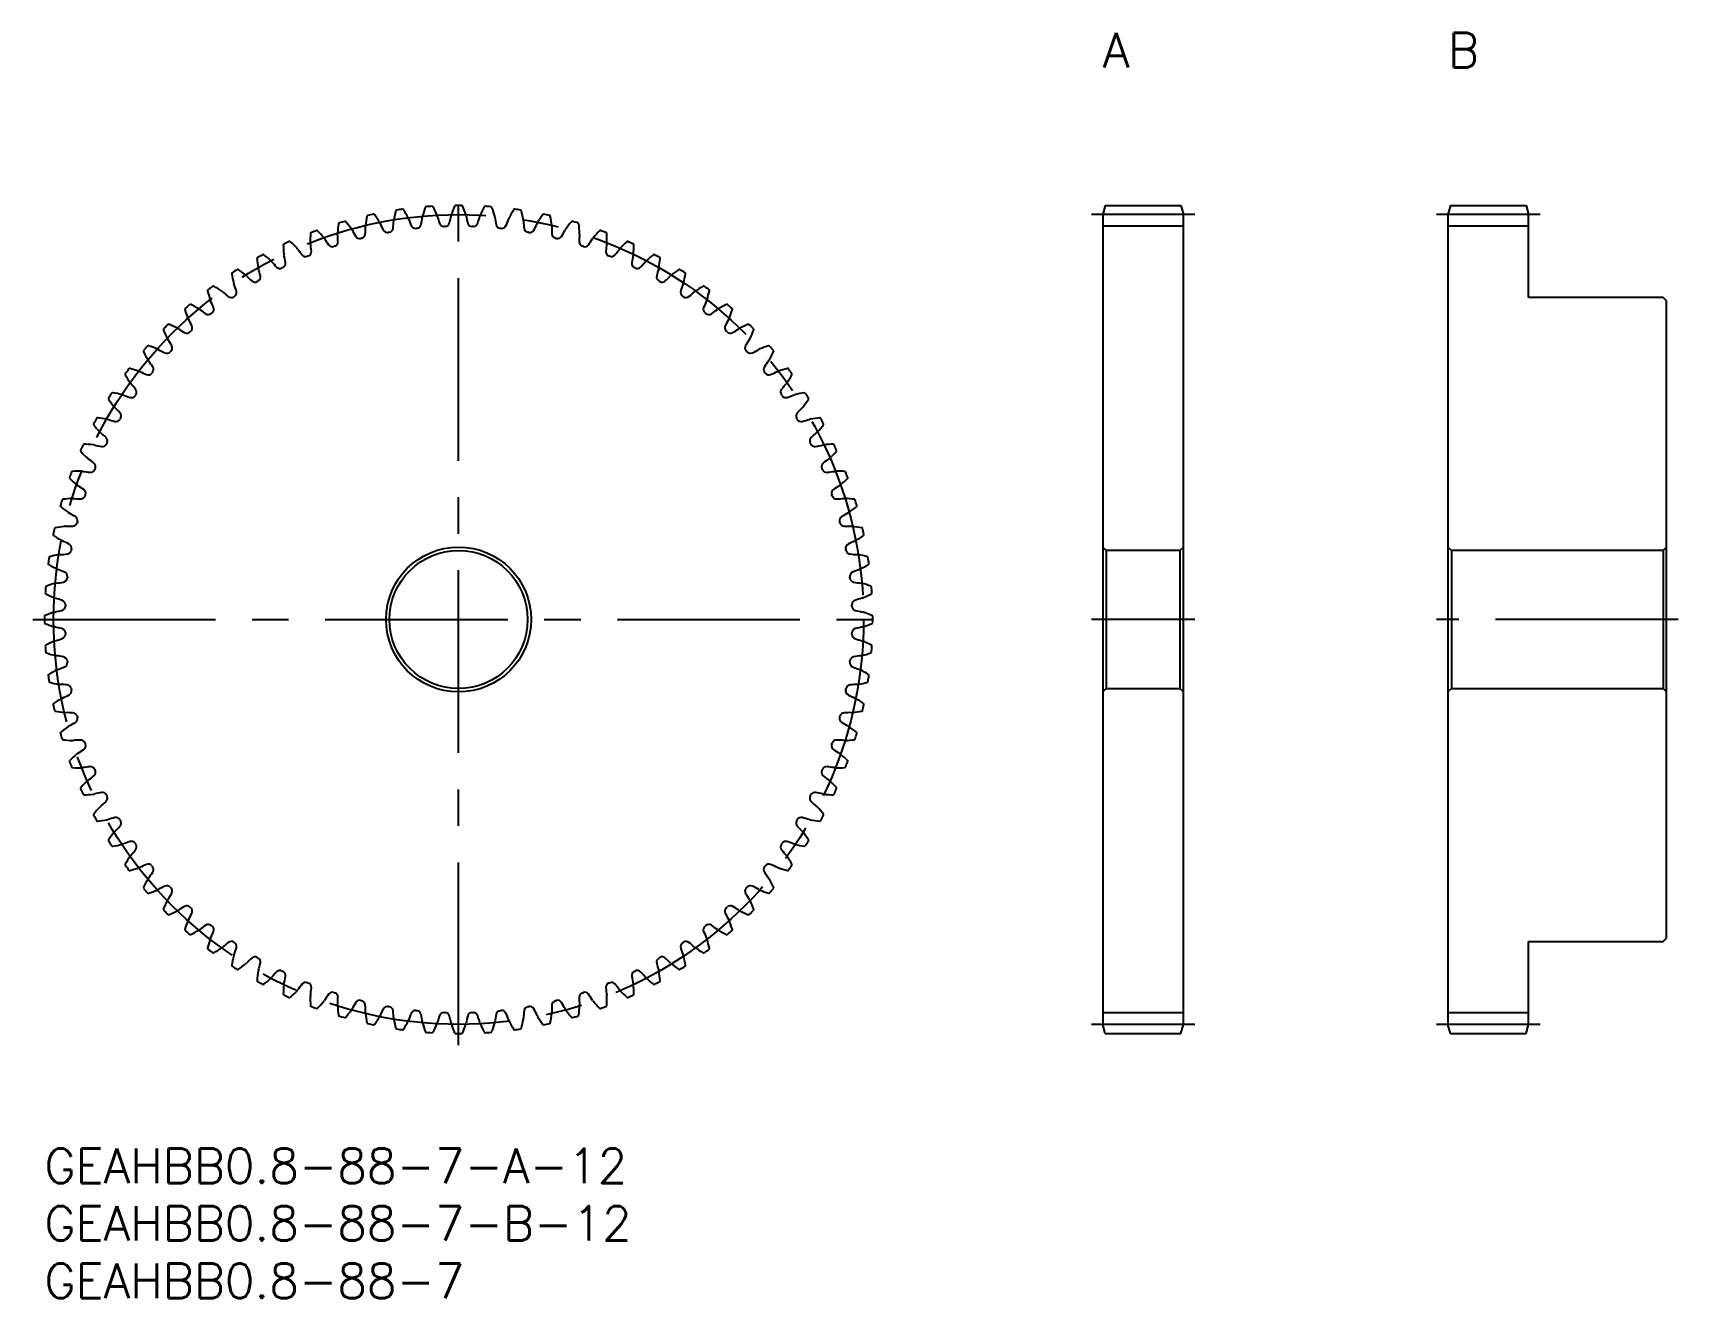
# Model space of a CAD drawing. Extents: x -1 to 142, y -13 to 97.
import ezdxf

# ---------------------------------------------------------------- set-up
doc = ezdxf.new("R2010")
doc.units = 0
doc.header["$LTSCALE"] = 0.5
doc.linetypes.add('CENTER', pattern=[50.8, 31.75, -6.35, 6.35, -6.35])
for name, color, linetype in [('MSM_CENTER', 1, 'CENTER'), ('MSM_CONTINUOUS', 7, 'CONTINUOUS'), ('MSM_PART_NUMBER', 7, 'CONTINUOUS')]:
    doc.layers.add(name, color=color, linetype=linetype)
doc.styles.get("Standard").update_dxf_attribs({"font": 'txt.shx', "height": 3, "bigfont": 'bigfont.shx'})

# ---------------------------------------------------------------- blocks, each defined once
blk = doc.blocks.new('*U2')
at = {"layer": 'MSM_PART_NUMBER'}
blk.add_text('GEAHBB0.8-88-7-A-12', height=3, dxfattribs=at).set_placement((0, -3))
blk = doc.blocks.new('*U3')
at = {"layer": 'MSM_PART_NUMBER'}
blk.add_text('GEAHBB0.8-88-7-B-12', height=3, dxfattribs=at).set_placement((0, -8))
blk = doc.blocks.new('*U4')
at = {"layer": 'MSM_PART_NUMBER'}
blk.add_text('GEAHBB0.8-88-7', height=3, dxfattribs=at).set_placement((0, -13))
blk = doc.blocks.new('*U5')
at = {"layer": 'MSM_PART_NUMBER'}
blk.add_text('A', height=3, dxfattribs=at).set_placement((92, 94))
blk = doc.blocks.new('*U6')
at = {"layer": 'MSM_PART_NUMBER'}
blk.add_text('B', height=3, dxfattribs=at).set_placement((122, 94))

msp = doc.modelspace()

# ---------------------------------------------------------------- linework, layer by layer
at = {"layer": 'MSM_CENTER'}
for p, q in [((36, 9), (36, 83)), ((100, 81.2), (91, 81.2)), ((130, 81.2), (121, 81.2)), ((-1, 46), (73, 46)), ((100, 46), (91, 46)), ((142, 46), (121, 46)), ((100, 10.8), (91, 10.8)), ((130, 10.8), (121, 10.8))]:
    msp.add_line(p, q, dxfattribs=at)
msp.add_circle((36, 46), 35.2, dxfattribs=at)
at = {"layer": 'MSM_CONTINUOUS'}
for p, q in [((92.21, 82), (92, 81.2)), ((92.21, 82), (98.79, 82)), ((98.79, 82), (99, 81.2)), ((122.21, 82), (122, 81.2)), ((122.21, 82), (128.79, 82)), ((128.79, 82), (129, 81.2)), ((92, 81.2), (92, 10.8)), ((99, 80.2), (92, 80.2)), ((99, 10.8), (99, 81.2)), ((122, 81.2), (122, 10.8)), ((129, 80.2), (122, 80.2)), ((129, 74), (129, 81.2)), ((140.7, 74), (129, 74)), ((141, 73.7), (140.7, 74)), ((141, 18.3), (141, 73.7)), ((92, 52.3), (92.3, 52)), ((92.3, 52), (92.3, 40)), ((98.7, 52), (92.3, 52)), ((98.7, 52), (99, 52.3)), ((98.7, 52), (98.7, 40)), ((122, 52.3), (122.3, 52)), ((122.3, 52), (122.3, 40)), ((140.7, 52), (122.3, 52)), ((140.7, 52), (141, 52.3)), ((140.7, 52), (140.7, 40)), ((92.3, 40), (92, 39.7)), ((92.3, 40), (98.7, 40)), ((99, 39.7), (98.7, 40)), ((122.3, 40), (122, 39.7)), ((122.3, 40), (140.7, 40)), ((141, 39.7), (140.7, 40)), ((129, 10.8), (129, 18)), ((129, 18), (140.7, 18)), ((140.7, 18), (141, 18.3)), ((99, 11.8), (92, 11.8)), ((129, 11.8), (122, 11.8)), ((92.21, 10), (92, 10.8)), ((98.79, 10), (99, 10.8)), ((122.21, 10), (122, 10.8)), ((128.79, 10), (129, 10.8)), ((92.21, 10), (98.79, 10)), ((122.21, 10), (128.79, 10))]:
    msp.add_line(p, q, dxfattribs=at)
for radius in [6.3, 6]:
    msp.add_circle((36, 46), radius, dxfattribs=at)
for centre, radius, start, end in [((41.17, 78.69), 11, 164.9823, 169.2045), ((30.63, 81.52), 0.08, 98.6016, 164.9823), ((36, 46), 36, 97.7621, 98.6016), ((31.15, 81.59), 0.08, 31.3814, 97.7621), ((21.83, 75.9), 11, 27.1591, 31.3814), ((43.49, 78.23), 11, 160.8914, 165.1136), ((33.18, 81.81), 0.08, 94.5111, 160.8914), ((36, 46), 36, 93.6712, 94.5107), ((33.7, 81.85), 0.08, 27.2905, 93.6712), ((24, 76.84), 11, 23.0682, 27.2905), ((45.77, 77.62), 11, 156.8004, 161.0227), ((35.74, 81.92), 0.08, 90.4202, 156.8004), ((36, 46), 36, 89.5802, 90.4198), ((36.26, 81.92), 0.08, 23.1996, 89.5802), ((26.23, 77.62), 11, 18.9773, 23.1996), ((48, 76.84), 11, 152.7095, 156.9318), ((38.3, 81.85), 0.08, 86.3288, 152.7095), ((36, 46), 36, 85.4893, 86.3288), ((38.82, 81.81), 0.08, 19.1086, 85.4893), ((28.51, 78.23), 11, 14.8864, 19.1086), ((50.17, 75.9), 11, 148.6186, 152.8409), ((40.85, 81.59), 0.08, 82.2379, 148.6186), ((36, 46), 36, 81.3984, 82.2379), ((41.37, 81.52), 0.08, 15.0177, 81.3984), ((30.83, 78.69), 11, 10.7955, 15.0177), ((36.47, 79.09), 11, 173.1641, 177.3864), ((25.63, 80.39), 0.08, 106.7834, 173.1641), ((36, 46), 36, 105.9439, 106.7834), ((26.13, 80.54), 0.08, 39.5632, 105.9439), ((17.71, 73.58), 11, 35.3409, 39.5632), ((19.1, 79.96), 8.8, 357.1301, 1.3357), ((38.83, 78.97), 11, 169.0732, 173.2955), ((28.56, 80.18), 0.664, 173.2952, 181.3355), ((28.11, 81.04), 0.08, 102.6925, 169.0732), ((36, 46), 36, 101.853, 102.6925), ((28.62, 81.15), 0.08, 35.4723, 101.853), ((19.73, 74.82), 11, 31.25, 35.4723), ((28.56, 80.18), 0.664, 23.21, 31.2503), ((37.26, 83.91), 8.8, 203.2097, 207.4154), ((21.57, 81.08), 8.8, 353.0391, 357.2448), ((31.02, 80.62), 0.664, 169.2043, 177.2446), ((31.02, 80.62), 0.664, 19.1191, 27.1594), ((39.96, 83.72), 8.8, 199.1188, 203.3245), ((32.25, 80.4), 0.4, 203.3245, 276.2205), ((32.35, 80.41), 0.4, 276.0522, 348.9482), ((24.11, 82.02), 8.8, 348.9482, 353.1539), ((33.5, 80.89), 0.664, 165.1134, 173.1537), ((33.5, 80.89), 0.664, 15.0282, 23.0685), ((42.65, 83.34), 8.8, 195.0279, 199.2336), ((34.71, 80.58), 0.4, 199.2336, 272.1296), ((36, 46), 34.2, 91.9613, 92.1296), ((34.82, 80.58), 0.4, 271.9613, 344.8573), ((26.71, 82.77), 8.8, 344.8573, 349.063), ((36, 80.98), 0.664, 161.0224, 169.0627), ((36, 80.98), 0.664, 10.9373, 18.9776), ((45.29, 82.77), 8.8, 190.937, 195.1427), ((37.18, 80.58), 0.4, 195.1427, 268.0387), ((36, 46), 34.2, 87.8704, 88.0387), ((37.29, 80.58), 0.4, 267.8703, 340.7664), ((29.35, 83.34), 8.8, 340.7664, 344.9721), ((38.5, 80.89), 0.664, 156.9315, 164.9718), ((38.5, 80.89), 0.664, 6.8463, 14.8866), ((47.89, 82.02), 8.8, 186.8461, 191.0518), ((39.65, 80.41), 0.4, 191.0518, 263.9477), ((39.75, 80.4), 0.4, 263.7794, 336.6755), ((32.04, 83.72), 8.8, 336.6755, 340.8812), ((40.98, 80.62), 0.664, 152.8406, 160.8809), ((40.98, 80.62), 0.664, 2.7554, 10.7957), ((50.43, 81.08), 8.8, 182.7552, 186.9609), ((34.74, 83.91), 8.8, 332.5846, 336.7903), ((43.44, 80.18), 0.664, 148.7497, 156.79), ((52.27, 74.82), 11, 144.5277, 148.75), ((43.38, 81.15), 0.08, 78.1475, 144.5277), ((36, 46), 36, 77.3075, 78.147), ((43.89, 81.04), 0.08, 10.9268, 77.3075), ((33.17, 78.97), 11, 6.7045, 10.9268), ((43.44, 80.18), 0.664, 358.6645, 6.7048), ((52.9, 79.96), 8.8, 178.6643, 182.8699), ((54.29, 73.58), 11, 140.4368, 144.6591), ((45.87, 80.54), 0.08, 74.0566, 140.4368), ((36, 46), 36, 73.2166, 74.0561), ((46.37, 80.39), 0.08, 6.8359, 73.2166), ((35.53, 79.09), 11, 2.6136, 6.8359), ((36, 46), 36, 114.1257, 114.9652), ((21.32, 78.78), 0.08, 47.745, 114.1257), ((13.98, 70.7), 11, 43.5227, 47.745), ((34.11, 79.04), 11, 177.255, 181.4773), ((23.78, 78.77), 0.664, 181.477, 189.5173), ((23.2, 79.56), 0.08, 110.8743, 177.255), ((14.44, 77.21), 8.8, 5.3119, 9.5176), ((36, 46), 36, 110.0348, 110.8743), ((23.69, 79.75), 0.08, 43.6541, 110.0348), ((15.79, 72.21), 11, 39.4318, 43.6541), ((23.78, 78.77), 0.664, 31.3918, 39.4321), ((31.86, 83.7), 8.8, 211.3915, 215.5972), ((25.12, 78.85), 0.4, 288.3249, 1.221), ((26.15, 79.56), 0.664, 177.3861, 185.4264), ((16.72, 78.67), 8.8, 1.221, 5.4266), ((26.15, 79.56), 0.664, 27.3009, 35.3412), ((34.56, 83.9), 8.8, 207.3006, 211.5063), ((27.39, 79.51), 0.4, 211.5063, 284.4024), ((36, 46), 34.2, 104.234, 104.4024), ((27.49, 79.54), 0.4, 284.234, 357.1301), ((29.81, 80.04), 0.4, 207.4154, 280.3115), ((36, 46), 34.2, 100.1431, 100.3115), ((29.91, 80.06), 0.4, 280.1431, 353.0391), ((36, 46), 34.2, 96.0522, 96.2205), ((36, 46), 34.2, 83.7795, 83.9478), ((42.09, 80.06), 0.4, 186.9609, 259.8568), ((36, 46), 34.2, 79.6885, 79.8569), ((42.19, 80.04), 0.4, 259.6885, 332.5846), ((44.51, 79.54), 0.4, 182.8699, 255.766), ((36, 46), 34.2, 75.5976, 75.766), ((44.61, 79.51), 0.4, 255.5976, 328.4937), ((37.44, 83.9), 8.8, 328.4937, 332.6994), ((45.85, 79.56), 0.664, 144.6588, 152.6991), ((55.28, 78.67), 8.8, 174.5734, 178.779), ((46.88, 78.85), 0.4, 178.779, 251.6751), ((45.85, 79.56), 0.664, 354.5736, 2.6139), ((40.14, 83.7), 8.8, 324.4028, 328.6085), ((48.22, 78.77), 0.664, 140.5679, 148.6082), ((56.21, 72.21), 11, 136.3459, 140.5682), ((48.31, 79.75), 0.08, 69.9657, 136.3459), ((36, 46), 36, 69.1257, 69.9652), ((57.56, 77.21), 8.8, 170.4824, 174.6881), ((48.8, 79.56), 0.08, 2.745, 69.1257), ((37.89, 79.04), 11, 358.5227, 2.745), ((48.22, 78.77), 0.664, 350.4827, 358.523), ((58.02, 70.7), 11, 132.255, 136.4773), ((50.68, 78.78), 0.08, 65.8748, 132.255), ((36, 46), 36, 65.0348, 65.8743), ((18.55, 77.4), 0.08, 119.0566, 185.4368), ((29.43, 78.43), 11, 185.4368, 189.6591), ((36, 46), 36, 118.2166, 119.0561), ((19.02, 77.65), 0.08, 51.8359, 118.2166), ((12.27, 69.07), 11, 47.6136, 51.8359), ((20.84, 78.56), 0.08, 114.9652, 181.3459), ((31.76, 78.82), 11, 181.3459, 185.5682), ((21.47, 77.82), 0.664, 185.5679, 193.6082), ((12.27, 75.59), 8.8, 9.4028, 13.6085), ((21.47, 77.82), 0.664, 35.4827, 43.523), ((29.18, 83.31), 8.8, 215.4824, 219.6881), ((22.71, 77.95), 0.4, 219.6881, 292.5842), ((36, 46), 34.2, 112.4158, 112.5842), ((22.81, 77.99), 0.4, 292.4158, 5.3119), ((25.03, 78.81), 0.4, 215.5972, 288.4933), ((36, 46), 34.2, 108.3249, 108.4933), ((36, 46), 34.2, 71.5067, 71.6751), ((46.97, 78.81), 0.4, 251.5067, 324.4028), ((49.19, 77.99), 0.4, 174.6881, 247.5842), ((36, 46), 34.2, 67.4158, 67.5842), ((49.29, 77.95), 0.4, 247.4158, 320.3119), ((42.82, 83.31), 8.8, 320.3119, 324.5176), ((50.53, 77.82), 0.664, 136.477, 144.5173), ((59.73, 75.59), 8.8, 166.3915, 170.5972), ((50.53, 77.82), 0.664, 346.3918, 354.4321), ((51.16, 78.56), 0.08, 358.6541, 65.0348), ((40.24, 78.82), 11, 354.4318, 358.6541), ((59.73, 69.07), 11, 128.1641, 132.3864), ((52.98, 77.65), 0.08, 61.7839, 128.1641), ((36, 46), 36, 60.9439, 61.7834), ((42.57, 78.43), 11, 350.3409, 354.5632), ((53.45, 77.4), 0.08, 354.5632, 60.9439), ((16.36, 76.07), 0.08, 123.1475, 189.5277), ((27.13, 77.88), 11, 189.5277, 193.75), ((36, 46), 36, 122.3075, 123.147), ((16.8, 76.36), 0.08, 55.9268, 122.3075), ((10.68, 67.31), 11, 51.7045, 55.9268), ((17.09, 75.43), 0.664, 43.6645, 51.7048), ((23.94, 81.96), 8.8, 223.6643, 227.8699), ((19.24, 76.7), 0.664, 189.6588, 197.6991), ((18.39, 75.78), 0.4, 300.5977, 13.4937), ((10.22, 73.82), 8.8, 13.4937, 17.6994), ((19.24, 76.7), 0.664, 39.5736, 47.6139), ((26.53, 82.73), 8.8, 219.5734, 223.779), ((20.47, 76.92), 0.4, 223.779, 296.6751), ((36, 46), 34.2, 116.5067, 116.6751), ((20.56, 76.96), 0.4, 296.5068, 9.4028), ((51.44, 76.96), 0.4, 170.5972, 243.4932), ((36, 46), 34.2, 63.3249, 63.4933), ((51.53, 76.92), 0.4, 243.3249, 316.221), ((45.47, 82.73), 8.8, 316.221, 320.4266), ((52.76, 76.7), 0.664, 132.3861, 140.4264), ((53.61, 75.78), 0.4, 166.5063, 239.4023), ((61.78, 73.82), 8.8, 162.3006, 166.5063), ((52.76, 76.7), 0.664, 342.3009, 350.3412), ((48.06, 81.96), 8.8, 312.1301, 316.3357), ((54.91, 75.43), 0.664, 128.2952, 136.3355), ((61.32, 67.31), 11, 124.0732, 128.2955), ((55.2, 76.36), 0.08, 57.693, 124.0732), ((36, 46), 36, 56.853, 57.6925), ((44.87, 77.88), 11, 346.25, 350.4723), ((55.64, 76.07), 0.08, 350.4724, 56.853), ((14.26, 74.6), 0.08, 127.2379, 193.6186), ((24.88, 77.17), 11, 193.6186, 197.8409), ((36, 46), 36, 126.3984, 127.2379), ((14.69, 74.91), 0.08, 60.0177, 126.3984), ((9.23, 65.45), 11, 55.7955, 60.0177), ((15.04, 74), 0.664, 47.7554, 55.7957), ((21.4, 81.01), 8.8, 227.7552, 231.9609), ((17.09, 75.43), 0.664, 193.7497, 201.79), ((8.3, 71.91), 8.8, 17.5846, 21.7903), ((16.31, 74.45), 0.4, 304.6886, 17.5846), ((18.3, 75.73), 0.4, 227.8699, 300.766), ((36, 46), 34.2, 120.5976, 120.766), ((36, 46), 34.2, 59.234, 59.4024), ((53.7, 75.73), 0.4, 239.234, 312.1301), ((55.69, 74.45), 0.4, 162.4154, 235.3114), ((63.7, 71.91), 8.8, 158.2097, 162.4154), ((54.91, 75.43), 0.664, 338.21, 346.2503), ((50.6, 81.01), 8.8, 308.0391, 312.2448), ((56.96, 74), 0.664, 124.2043, 132.2446), ((62.77, 65.45), 11, 119.9823, 124.2045), ((57.31, 74.91), 0.08, 53.6021, 119.9823), ((36, 46), 36, 52.7621, 53.6016), ((47.12, 77.17), 11, 342.1591, 346.3814), ((57.74, 74.6), 0.08, 346.3815, 52.7621), ((12.28, 72.97), 0.08, 131.3293, 197.7095), ((22.68, 76.3), 11, 197.7095, 201.9318), ((36, 46), 36, 130.4893, 131.3288), ((12.68, 73.32), 0.08, 64.1085, 130.4893), ((7.91, 63.49), 11, 59.8864, 64.1086), ((13.09, 72.43), 0.664, 51.8463, 59.8866), ((18.94, 79.88), 8.8, 231.8461, 236.0518), ((15.04, 74), 0.664, 197.8406, 205.8809), ((6.52, 69.87), 8.8, 21.6755, 25.8812), ((14.33, 72.97), 0.4, 308.7795, 21.6755), ((16.23, 74.39), 0.4, 231.9609, 304.8569), ((36, 46), 34.2, 124.6885, 124.8569), ((36, 46), 34.2, 55.1431, 55.3115), ((55.77, 74.39), 0.4, 235.1431, 308.0391), ((57.67, 72.97), 0.4, 158.3245, 231.2204), ((65.48, 69.87), 8.8, 154.1188, 158.3245), ((56.96, 74), 0.664, 334.1191, 342.1594), ((53.06, 79.88), 8.8, 303.9482, 308.1539), ((58.91, 72.43), 0.664, 120.1134, 128.1537), ((64.09, 63.49), 11, 115.8914, 120.1136), ((59.32, 73.32), 0.08, 49.5111, 115.8914), ((36, 46), 36, 48.6712, 49.5107), ((49.32, 76.3), 11, 338.0682, 342.2905), ((59.72, 72.97), 0.08, 342.2905, 48.6712), ((36, 46), 36, 134.5802, 135.4198), ((10.79, 71.58), 0.08, 68.1996, 134.5802), ((6.73, 61.45), 11, 63.9773, 68.1996), ((13.09, 72.43), 0.664, 201.9315, 209.9718), ((4.9, 67.71), 8.8, 25.7664, 29.9721), ((12.46, 71.36), 0.4, 312.8704, 25.7664), ((14.25, 72.91), 0.4, 236.0518, 308.9478), ((36, 46), 34.2, 128.7795, 128.9478), ((36, 46), 34.2, 51.0522, 51.2205), ((57.75, 72.91), 0.4, 231.0522, 303.9482), ((59.54, 71.36), 0.4, 154.2336, 227.1295), ((67.1, 67.71), 8.8, 150.0279, 154.2336), ((58.91, 72.43), 0.664, 330.0282, 338.0685), ((65.27, 61.45), 11, 111.8004, 116.0227), ((61.21, 71.58), 0.08, 45.4202, 111.8004), ((36, 46), 36, 44.5802, 45.4198), ((10.42, 71.21), 0.08, 135.4202, 201.8004), ((20.55, 75.27), 11, 201.8004, 206.0227), ((11.27, 70.73), 0.664, 206.0224, 214.0627), ((3.43, 65.43), 8.8, 29.8573, 34.063), ((11.27, 70.73), 0.664, 55.9373, 63.9776), ((16.57, 78.57), 8.8, 235.937, 240.1427), ((12.39, 71.29), 0.4, 240.1427, 313.0387), ((36, 46), 34.2, 132.8704, 133.0387), ((36, 46), 34.2, 46.9613, 47.1296), ((59.61, 71.29), 0.4, 226.9612, 299.8573), ((55.43, 78.57), 8.8, 299.8573, 304.063), ((60.73, 70.73), 0.664, 116.0224, 124.0627), ((68.57, 65.43), 8.8, 145.937, 150.1427), ((60.73, 70.73), 0.664, 325.9373, 333.9776), ((51.45, 75.27), 11, 333.9773, 338.1996), ((61.58, 71.21), 0.08, 338.1996, 44.5802), ((8.68, 69.32), 0.08, 139.5107, 205.8914), ((18.51, 74.09), 11, 205.8914, 210.1136), ((36, 46), 36, 138.6712, 139.5107), ((9.03, 69.72), 0.08, 72.2905, 138.6712), ((5.7, 59.32), 11, 68.0682, 72.2905), ((9.57, 68.91), 0.664, 60.0282, 68.0685), ((14.29, 77.1), 8.8, 240.0279, 244.2336), ((10.64, 69.54), 0.4, 244.2336, 317.1296), ((36, 46), 34.2, 136.9613, 137.1296), ((10.71, 69.61), 0.4, 316.9613, 29.8573), ((61.29, 69.61), 0.4, 150.1427, 223.0387), ((36, 46), 34.2, 42.8704, 43.0387), ((61.36, 69.54), 0.4, 222.8703, 295.7664), ((57.71, 77.1), 8.8, 295.7664, 299.9721), ((62.43, 68.91), 0.664, 111.9315, 119.9718), ((66.3, 59.32), 11, 107.7095, 111.9318), ((62.97, 69.72), 0.08, 41.3293, 107.7095), ((53.49, 74.09), 11, 329.8864, 334.1086), ((36, 46), 36, 40.4893, 41.3288), ((63.32, 69.32), 0.08, 334.1088, 40.4893), ((7.09, 67.31), 0.08, 143.6016, 209.9823), ((36, 46), 36, 142.7621, 143.6016), ((16.55, 72.77), 11, 209.9823, 214.2045), ((7.4, 67.74), 0.08, 76.3814, 142.7621), ((4.83, 57.12), 11, 72.1591, 76.3814), ((8, 66.96), 0.664, 64.1191, 72.1594), ((12.13, 75.48), 8.8, 244.1188, 248.3245), ((9.03, 67.67), 0.4, 248.3245, 321.2205), ((9.57, 68.91), 0.664, 210.1134, 218.1537), ((2.12, 63.06), 8.8, 33.9482, 38.1539), ((36, 46), 34.2, 141.0522, 141.2205), ((9.09, 67.75), 0.4, 321.0522, 33.9482), ((62.91, 67.75), 0.4, 146.0518, 218.9478), ((69.88, 63.06), 8.8, 141.8461, 146.0518), ((36, 46), 34.2, 38.7795, 38.9478), ((62.97, 67.67), 0.4, 218.7794, 291.6755), ((62.43, 68.91), 0.664, 321.8463, 329.8866), ((59.87, 75.48), 8.8, 291.6755, 295.8812), ((64, 66.96), 0.664, 107.8406, 115.8809), ((67.17, 57.12), 11, 103.6186, 107.8409), ((55.45, 72.77), 11, 325.7955, 330.0177), ((64.6, 67.74), 0.08, 37.2379, 103.6186), ((36, 46), 36, 36.3984, 37.2379), ((64.91, 67.31), 0.08, 330.0179, 36.3984), ((8, 66.96), 0.664, 214.2043, 222.2446), ((0.99, 60.6), 8.8, 38.0391, 42.2448), ((7.61, 65.77), 0.4, 325.1431, 38.0391), ((64.39, 65.77), 0.4, 141.9609, 214.8569), ((71.01, 60.6), 8.8, 137.7552, 141.9609), ((64, 66.96), 0.664, 317.7554, 325.7957), ((5.64, 65.2), 0.08, 147.6925, 214.0732), ((36, 46), 36, 146.853, 147.6925), ((14.69, 71.32), 11, 214.0732, 218.2955), ((5.93, 65.64), 0.08, 80.4721, 146.853), ((4.12, 54.87), 11, 76.25, 80.4723), ((6.57, 64.91), 0.664, 218.2952, 226.3355), ((0.04, 58.06), 8.8, 42.1301, 46.3357), ((6.57, 64.91), 0.664, 68.21, 76.2503), ((10.09, 73.7), 8.8, 248.2097, 252.4154), ((7.55, 65.69), 0.4, 252.4154, 325.3115), ((36, 46), 34.2, 145.1431, 145.3115), ((36, 46), 34.2, 34.6885, 34.8569), ((64.45, 65.69), 0.4, 214.6885, 287.5846), ((61.91, 73.7), 8.8, 287.5846, 291.7903), ((65.43, 64.91), 0.664, 103.7497, 111.79), ((67.88, 54.87), 11, 99.5277, 103.75), ((71.96, 58.06), 8.8, 133.6643, 137.8699), ((65.43, 64.91), 0.664, 313.6645, 321.7048), ((57.31, 71.32), 11, 321.7045, 325.9268), ((66.07, 65.64), 0.08, 33.147, 99.5277), ((36, 46), 36, 32.3075, 33.147), ((66.36, 65.2), 0.08, 325.927, 32.3075), ((4.35, 62.98), 0.08, 151.7839, 218.1641), ((36, 46), 36, 150.9439, 151.7834), ((12.93, 69.73), 11, 218.1641, 222.3864), ((4.6, 63.45), 0.08, 84.5632, 150.9439), ((3.57, 52.57), 11, 80.3409, 84.5632), ((5.3, 62.76), 0.664, 72.3009, 80.3412), ((8.18, 71.78), 8.8, 252.3006, 256.5063), ((6.22, 63.61), 0.4, 256.5063, 329.4024), ((36, 46), 34.2, 149.234, 149.4024), ((6.27, 63.7), 0.4, 329.234, 42.1301), ((65.73, 63.7), 0.4, 137.8699, 210.766), ((36, 46), 34.2, 30.5976, 30.766), ((65.78, 63.61), 0.4, 210.5976, 283.4937), ((63.82, 71.78), 8.8, 283.4937, 287.6994), ((66.7, 62.76), 0.664, 99.6588, 107.6991), ((68.43, 52.57), 11, 95.4368, 99.6591), ((59.07, 69.73), 11, 317.6136, 321.8359), ((67.4, 63.45), 0.08, 29.0561, 95.4368), ((36, 46), 36, 28.2166, 29.0561), ((67.65, 62.98), 0.08, 321.8359, 28.2166), ((5.3, 62.76), 0.664, 222.3861, 230.4264), ((-0.73, 55.47), 8.8, 46.221, 50.4266), ((5.08, 61.53), 0.4, 333.3249, 46.221), ((66.92, 61.53), 0.4, 133.779, 206.6751), ((72.73, 55.47), 8.8, 129.5734, 133.779), ((66.7, 62.76), 0.664, 309.5736, 317.6139), ((36, 46), 36, 155.0348, 155.8743), ((3.22, 60.68), 0.08, 155.8748, 222.255), ((11.3, 68.02), 11, 222.255, 226.4773), ((3.44, 61.16), 0.08, 88.6541, 155.0348), ((3.18, 50.24), 11, 84.4318, 88.6541), ((4.18, 60.53), 0.664, 76.3918, 84.4321), ((6.41, 69.73), 8.8, 256.3915, 260.5972), ((5.04, 61.44), 0.4, 260.5972, 333.4933), ((36, 46), 34.2, 153.3249, 153.4933), ((36, 46), 34.2, 26.5067, 26.6751), ((66.96, 61.44), 0.4, 206.5067, 279.4028), ((65.59, 69.73), 8.8, 279.4028, 283.6085), ((67.82, 60.53), 0.664, 95.5679, 103.6082), ((68.82, 50.24), 11, 91.3459, 95.5682), ((60.7, 68.02), 11, 313.5227, 317.745), ((68.56, 61.16), 0.08, 24.9657, 91.3459), ((36, 46), 36, 24.1257, 24.9652), ((68.78, 60.68), 0.08, 317.745, 24.1257), ((36, 46), 36, 159.1257, 159.9652), ((2.44, 58.8), 0.08, 92.745, 159.1257), ((2.96, 47.89), 11, 88.5227, 92.745), ((3.23, 58.22), 0.664, 80.4827, 88.523), ((4.79, 67.56), 8.8, 260.4824, 264.6881), ((4.18, 60.53), 0.664, 226.477, 234.5173), ((-1.31, 52.82), 8.8, 50.3119, 54.5176), ((4.01, 59.19), 0.4, 264.6881, 337.5842), ((4.05, 59.29), 0.4, 337.4158, 50.3119), ((36, 46), 34.2, 157.4158, 157.5842), ((67.95, 59.29), 0.4, 129.6881, 202.5842), ((36, 46), 34.2, 22.4158, 22.5842), ((67.99, 59.19), 0.4, 202.4158, 275.3119), ((73.31, 52.82), 8.8, 125.4824, 129.6881), ((67.21, 67.56), 8.8, 275.3119, 279.5176), ((67.82, 60.53), 0.664, 305.4827, 313.523), ((68.77, 58.22), 0.664, 91.477, 99.5173), ((69.04, 47.89), 11, 87.255, 91.4773), ((69.56, 58.8), 0.08, 20.8743, 87.255), ((36, 46), 36, 20.0348, 20.8743), ((2.25, 58.31), 0.08, 159.9657, 226.3459), ((9.79, 66.21), 11, 226.3459, 230.5682), ((3.23, 58.22), 0.664, 230.5679, 238.6082), ((-1.7, 50.14), 8.8, 54.4028, 58.6085), ((3.19, 56.97), 0.4, 341.5068, 54.4028), ((68.81, 56.97), 0.4, 125.5972, 198.4933), ((73.7, 50.14), 8.8, 121.3915, 125.5972), ((68.77, 58.22), 0.664, 301.3918, 309.4321), ((62.21, 66.21), 11, 309.4318, 313.6541), ((69.75, 58.31), 0.08, 313.6541, 20.0348), ((36, 46), 36, 163.2166, 164.0561), ((1.46, 55.87), 0.08, 164.0566, 230.4368), ((8.42, 64.29), 11, 230.4368, 234.6591), ((1.61, 56.37), 0.08, 96.8359, 163.2166), ((2.91, 45.53), 11, 92.6136, 96.8359), ((2.44, 55.85), 0.664, 84.5736, 92.6139), ((3.33, 65.28), 8.8, 264.5734, 268.779), ((3.15, 56.88), 0.4, 268.779, 341.6751), ((36, 46), 34.2, 161.5067, 161.6751), ((36, 46), 34.2, 18.3249, 18.4933), ((68.85, 56.88), 0.4, 198.3249, 271.221), ((68.67, 65.28), 8.8, 271.221, 275.4266), ((69.56, 55.85), 0.664, 87.3861, 95.4264), ((69.09, 45.53), 11, 83.1641, 87.3864), ((63.58, 64.29), 11, 305.3409, 309.5632), ((70.39, 56.37), 0.08, 16.7834, 83.1641), ((36, 46), 36, 15.9439, 16.7834), ((70.54, 55.87), 0.08, 309.5632, 15.9439), ((2.44, 55.85), 0.664, 234.6588, 242.6991), ((-1.9, 47.44), 8.8, 58.4937, 62.6994), ((2.46, 54.51), 0.4, 272.8699, 345.766), ((2.49, 54.61), 0.4, 345.5977, 58.4937), ((36, 46), 34.2, 165.5976, 165.766), ((69.51, 54.61), 0.4, 121.5063, 194.4023), ((36, 46), 34.2, 14.234, 14.4024), ((69.54, 54.51), 0.4, 194.234, 267.1301), ((73.9, 47.44), 8.8, 117.3006, 121.5063), ((69.56, 55.85), 0.664, 297.3009, 305.3412), ((36, 46), 36, 167.3075, 168.147), ((0.85, 53.38), 0.08, 168.147, 234.5277), ((7.18, 62.27), 11, 234.5277, 238.75), ((0.96, 53.89), 0.08, 100.9268, 167.3075), ((3.03, 43.17), 11, 96.7045, 100.9268), ((1.82, 53.44), 0.664, 88.6645, 96.7048), ((2.04, 62.9), 8.8, 268.6643, 272.8699), ((69.96, 62.9), 8.8, 267.1301, 271.3357), ((70.18, 53.44), 0.664, 83.2952, 91.3355), ((68.97, 43.17), 11, 79.0732, 83.2955), ((64.82, 62.27), 11, 301.25, 305.4723), ((71.04, 53.89), 0.08, 12.6925, 79.0732), ((36, 46), 36, 11.853, 12.6925), ((71.15, 53.38), 0.08, 305.4723, 11.853), ((3.31, 40.83), 11, 100.7955, 105.0177), ((1.38, 50.98), 0.664, 92.7554, 100.7957), ((0.92, 60.43), 8.8, 272.7552, 276.9609), ((1.82, 53.44), 0.664, 238.7497, 246.79), ((-1.91, 44.74), 8.8, 62.5846, 66.7903), ((1.94, 52.09), 0.4, 276.9609, 349.8569), ((1.96, 52.19), 0.4, 349.6886, 62.5846), ((36, 46), 34.2, 169.6885, 169.8569), ((70.04, 52.19), 0.4, 117.4154, 190.3114), ((36, 46), 34.2, 10.1431, 10.3115), ((70.06, 52.09), 0.4, 190.1431, 263.0391), ((73.91, 44.74), 8.8, 113.2097, 117.4154), ((71.08, 60.43), 8.8, 263.0391, 267.2448), ((70.18, 53.44), 0.664, 293.21, 301.2503), ((70.62, 50.98), 0.664, 79.2043, 87.2446), ((68.69, 40.83), 11, 74.9823, 79.2045), ((36, 46), 36, 171.3984, 172.2379), ((0.41, 50.85), 0.08, 172.2379, 238.6186), ((6.1, 60.17), 11, 238.6186, 242.8409), ((0.48, 51.37), 0.08, 105.0177, 171.3984), ((1.38, 50.98), 0.664, 242.8406, 250.8809), ((-1.72, 42.04), 8.8, 66.6755, 70.8812), ((1.6, 49.75), 0.4, 353.7795, 66.6755), ((70.4, 49.75), 0.4, 113.3245, 186.2204), ((73.72, 42.04), 8.8, 109.1188, 113.3245), ((70.62, 50.98), 0.664, 289.1191, 297.1594), ((65.9, 60.17), 11, 297.1591, 301.3814), ((71.52, 51.37), 0.08, 8.6016, 74.9823), ((36, 46), 36, 7.7621, 8.6016), ((71.59, 50.85), 0.08, 301.3814, 7.7621), ((36, 46), 36, 175.4893, 176.3288), ((0.19, 48.82), 0.08, 109.1086, 175.4893), ((3.77, 38.51), 11, 104.8864, 109.1086), ((1.11, 48.5), 0.664, 96.8463, 104.8866), ((-0.02, 57.89), 8.8, 276.8461, 281.0518), ((1.59, 49.65), 0.4, 281.0518, 353.9478), ((36, 46), 34.2, 173.7795, 173.9478), ((36, 46), 34.2, 6.0522, 6.2205), ((70.41, 49.65), 0.4, 186.0522, 258.9482), ((72.02, 57.89), 8.8, 258.9482, 263.1539), ((70.89, 48.5), 0.664, 75.1134, 83.1537), ((68.23, 38.51), 11, 70.8914, 75.1136), ((71.81, 48.82), 0.08, 4.5107, 70.8914), ((36, 46), 36, 3.6712, 4.5107), ((0.15, 48.3), 0.08, 176.3288, 242.7095), ((5.16, 58), 11, 242.7095, 246.9318), ((1.11, 48.5), 0.664, 246.9315, 254.9718), ((-1.34, 39.35), 8.8, 70.7664, 74.9721), ((1.42, 47.29), 0.4, 357.8704, 70.7664), ((36, 46), 34.2, 177.8704, 178.0387), ((70.58, 47.29), 0.4, 109.2336, 182.1295), ((36, 46), 34.2, 1.9613, 2.1296), ((73.34, 39.35), 8.8, 105.0279, 109.2336), ((70.89, 48.5), 0.664, 285.0282, 293.0685), ((66.84, 58), 11, 293.0682, 297.2905), ((71.85, 48.3), 0.08, 297.2905, 3.6712), ((0.08, 46.26), 0.08, 113.1996, 179.5802), ((36, 46), 36, 179.5802, 180.4198), ((4.38, 36.23), 11, 108.9773, 113.1996), ((1.02, 46), 0.664, 100.9373, 108.9776), ((-0.77, 55.29), 8.8, 280.937, 285.1427), ((1.42, 47.18), 0.4, 285.1427, 358.0387), ((70.58, 47.18), 0.4, 181.9612, 254.8573), ((72.77, 55.29), 8.8, 254.8573, 259.063), ((70.98, 46), 0.664, 71.0224, 79.0627), ((67.62, 36.23), 11, 66.8004, 71.0227), ((71.92, 46.26), 0.08, 0.4198, 66.8004), ((36, 46), 36, 359.5802, 0.4198), ((0.08, 45.74), 0.08, 180.4198, 246.8004), ((4.38, 55.77), 11, 246.8004, 251.0227), ((1.02, 46), 0.664, 251.0224, 259.0627), ((-0.77, 36.71), 8.8, 74.8573, 79.063), ((-1.34, 52.65), 8.8, 285.0279, 289.2336), ((1.42, 44.82), 0.4, 1.9613, 74.8573), ((1.42, 44.71), 0.4, 289.2336, 2.1296), ((36, 46), 34.2, 181.9613, 182.1296), ((70.58, 44.82), 0.4, 105.1427, 178.0386), ((36, 46), 34.2, 357.8704, 358.0387), ((70.58, 44.71), 0.4, 177.8703, 250.7664), ((73.34, 52.65), 8.8, 250.7664, 254.9721), ((72.77, 36.71), 8.8, 100.937, 105.1427), ((70.98, 46), 0.664, 280.9373, 288.9776), ((67.62, 55.77), 11, 288.9773, 293.1996), ((71.92, 45.74), 0.08, 293.1996, 359.5802), ((0.15, 43.7), 0.08, 117.2905, 183.6712), ((36, 46), 36, 183.6712, 184.5107), ((0.19, 43.18), 0.08, 184.5107, 250.8914), ((5.16, 34), 11, 113.0682, 117.2905), ((3.77, 53.49), 11, 250.8914, 255.1136), ((1.11, 43.5), 0.664, 105.0282, 113.0685), ((70.89, 43.5), 0.664, 66.9315, 74.9718), ((68.23, 53.49), 11, 284.8864, 289.1086), ((66.84, 34), 11, 62.7095, 66.9318), ((71.81, 43.18), 0.08, 289.1086, 355.4893), ((71.85, 43.7), 0.08, 356.3288, 62.7095), ((36, 46), 36, 355.4893, 356.3288), ((6.1, 31.83), 11, 117.1591, 121.3814), ((1.11, 43.5), 0.664, 255.1134, 263.1537), ((-0.02, 34.11), 8.8, 78.9482, 83.1539), ((1.38, 41.02), 0.664, 109.1191, 117.1594), ((-1.72, 49.96), 8.8, 289.1188, 293.3245), ((1.59, 42.35), 0.4, 6.0522, 78.9482), ((1.6, 42.25), 0.4, 293.3245, 6.2205), ((36, 46), 34.2, 186.0522, 186.2205), ((36, 46), 34.2, 353.7795, 353.9478), ((70.4, 42.25), 0.4, 173.7794, 246.6755), ((70.41, 42.35), 0.4, 101.0518, 173.9478), ((73.72, 49.96), 8.8, 246.6755, 250.8812), ((72.02, 34.11), 8.8, 96.8461, 101.0518), ((70.62, 41.02), 0.664, 62.8406, 70.8809), ((65.9, 31.83), 11, 58.6186, 62.8409), ((70.89, 43.5), 0.664, 276.8463, 284.8866), ((0.41, 41.15), 0.08, 121.3815, 187.7621), ((36, 46), 36, 187.7621, 188.6016), ((0.48, 40.63), 0.08, 188.6016, 254.9823), ((3.31, 51.17), 11, 254.9823, 259.2045), ((1.38, 41.02), 0.664, 259.2043, 267.2446), ((0.92, 31.57), 8.8, 83.0391, 87.2448), ((1.94, 39.91), 0.4, 10.1431, 83.0391), ((70.06, 39.91), 0.4, 96.9609, 169.8569), ((71.08, 31.57), 8.8, 92.7552, 96.9609), ((70.62, 41.02), 0.664, 272.7554, 280.7957), ((68.69, 51.17), 11, 280.7955, 285.0177), ((71.52, 40.63), 0.08, 285.0177, 351.3984), ((36, 46), 36, 351.3984, 352.2379), ((71.59, 41.15), 0.08, 352.2379, 58.6186), ((0.85, 38.62), 0.08, 125.4723, 191.853), ((7.18, 29.73), 11, 121.25, 125.4723), ((1.82, 38.56), 0.664, 113.21, 121.2503), ((-1.91, 47.26), 8.8, 293.2097, 297.4154), ((1.96, 39.81), 0.4, 297.4154, 10.3115), ((36, 46), 34.2, 190.1431, 190.3115), ((70.04, 39.81), 0.4, 169.6885, 242.5846), ((36, 46), 34.2, 349.6885, 349.8569), ((73.91, 47.26), 8.8, 242.5846, 246.7903), ((70.18, 38.56), 0.664, 58.7497, 66.79), ((64.82, 29.73), 11, 54.5277, 58.75), ((71.15, 38.62), 0.08, 348.147, 54.5277), ((36, 46), 36, 191.853, 192.6925), ((0.96, 38.11), 0.08, 192.6925, 259.0732), ((3.03, 48.83), 11, 259.0732, 263.2955), ((1.82, 38.56), 0.664, 263.2952, 271.3355), ((2.04, 29.1), 8.8, 87.1301, 91.3357), ((2.46, 37.49), 0.4, 14.234, 87.1301), ((2.49, 37.39), 0.4, 301.5063, 14.4024), ((36, 46), 34.2, 194.234, 194.4024), ((69.51, 37.39), 0.4, 165.5976, 238.4937), ((36, 46), 34.2, 345.5976, 345.766), ((69.54, 37.49), 0.4, 92.8699, 165.7659), ((69.96, 29.1), 8.8, 88.6643, 92.8699), ((70.18, 38.56), 0.664, 268.6645, 276.7048), ((68.97, 48.83), 11, 276.7045, 280.9268), ((71.04, 38.11), 0.08, 280.9268, 347.3075), ((36, 46), 36, 347.3075, 348.147), ((1.46, 36.13), 0.08, 129.5632, 195.9439), ((36, 46), 36, 195.9439, 196.7834), ((8.42, 27.71), 11, 125.3409, 129.5632), ((2.44, 36.15), 0.664, 117.3009, 125.3412), ((-1.9, 44.56), 8.8, 297.3006, 301.5063), ((73.9, 44.56), 8.8, 238.4937, 242.6994), ((69.56, 36.15), 0.664, 54.6588, 62.6991), ((63.58, 27.71), 11, 50.4368, 54.6591), ((36, 46), 36, 343.2166, 344.0561), ((70.54, 36.13), 0.08, 344.0566, 50.4368), ((1.61, 35.63), 0.08, 196.7834, 263.1641), ((2.91, 46.47), 11, 263.1641, 267.3864), ((2.44, 36.15), 0.664, 267.3861, 275.4264), ((3.33, 26.72), 8.8, 91.221, 95.4266), ((3.23, 33.78), 0.664, 121.3918, 129.4321), ((-1.7, 41.86), 8.8, 301.3915, 305.5972), ((3.15, 35.12), 0.4, 18.3249, 91.221), ((3.19, 35.03), 0.4, 305.5972, 18.4933), ((36, 46), 34.2, 198.3249, 198.4933), ((68.81, 35.03), 0.4, 161.5067, 234.4028), ((36, 46), 34.2, 341.5067, 341.6751), ((68.85, 35.12), 0.4, 88.779, 161.675), ((73.7, 41.86), 8.8, 234.4028, 238.6085), ((68.67, 26.72), 8.8, 84.5734, 88.779), ((68.77, 33.78), 0.664, 50.5679, 58.6082), ((69.56, 36.15), 0.664, 264.5736, 272.6139), ((69.09, 46.47), 11, 272.6136, 276.8359), ((70.39, 35.63), 0.08, 276.8359, 343.2166), ((2.25, 33.69), 0.08, 133.6541, 200.0348), ((36, 46), 36, 200.0348, 200.8743), ((9.79, 25.79), 11, 129.4318, 133.6541), ((2.44, 33.2), 0.08, 200.8743, 267.255), ((2.96, 44.11), 11, 267.255, 271.4773), ((3.23, 33.78), 0.664, 271.477, 279.5173), ((4.79, 24.44), 8.8, 95.3119, 99.5176), ((4.01, 32.81), 0.4, 22.4158, 95.3119), ((36, 46), 34.2, 202.4158, 202.5842), ((36, 46), 34.2, 337.4158, 337.5842), ((67.99, 32.81), 0.4, 84.6881, 157.5841), ((67.21, 24.44), 8.8, 80.4824, 84.6881), ((68.77, 33.78), 0.664, 260.4827, 268.523), ((69.04, 44.11), 11, 268.5227, 272.745), ((62.21, 25.79), 11, 46.3459, 50.5682), ((69.56, 33.2), 0.08, 272.745, 339.1257), ((36, 46), 36, 339.1257, 339.9652), ((69.75, 33.69), 0.08, 339.9657, 46.3459), ((11.3, 23.98), 11, 133.5227, 137.745), ((4.18, 31.47), 0.664, 125.4827, 133.523), ((-1.31, 39.18), 8.8, 305.4824, 309.6881), ((4.05, 32.71), 0.4, 309.6881, 22.5842), ((67.95, 32.71), 0.4, 157.4158, 230.3119), ((73.31, 39.18), 8.8, 230.3119, 234.5176), ((67.82, 31.47), 0.664, 46.477, 54.5173), ((60.7, 23.98), 11, 42.255, 46.4773), ((3.22, 31.32), 0.08, 137.745, 204.1257), ((36, 46), 36, 204.1257, 204.9652), ((3.44, 30.84), 0.08, 204.9652, 271.3459), ((3.18, 41.76), 11, 271.3459, 275.5682), ((4.18, 31.47), 0.664, 275.5679, 283.6082), ((6.41, 22.27), 8.8, 99.4028, 103.6085), ((-0.73, 36.53), 8.8, 309.5734, 313.779), ((5.04, 30.56), 0.4, 26.5067, 99.4028), ((5.08, 30.47), 0.4, 313.779, 26.6751), ((36, 46), 34.2, 206.5067, 206.6751), ((66.92, 30.47), 0.4, 153.3249, 226.221), ((36, 46), 34.2, 333.3249, 333.4933), ((66.96, 30.56), 0.4, 80.5972, 153.4933), ((72.73, 36.53), 8.8, 226.221, 230.4266), ((65.59, 22.27), 8.8, 76.3915, 80.5972), ((67.82, 31.47), 0.664, 256.3918, 264.4321), ((68.82, 41.76), 11, 264.4318, 268.6541), ((68.56, 30.84), 0.08, 268.6541, 335.0348), ((36, 46), 36, 335.0348, 335.8743), ((68.78, 31.32), 0.08, 335.8748, 42.255), ((4.35, 29.02), 0.08, 141.8359, 208.2166), ((36, 46), 36, 208.2166, 209.0561), ((12.93, 22.27), 11, 137.6136, 141.8359), ((5.3, 29.24), 0.664, 129.5736, 137.6139), ((5.3, 29.24), 0.664, 279.6588, 287.6991), ((8.18, 20.22), 8.8, 103.4937, 107.6994), ((6.22, 28.39), 0.4, 30.5976, 103.4937), ((65.78, 28.39), 0.4, 76.5063, 149.4024), ((63.82, 20.22), 8.8, 72.3006, 76.5063), ((66.7, 29.24), 0.664, 252.3009, 260.3412), ((66.7, 29.24), 0.664, 42.3861, 50.4264), ((59.07, 22.27), 11, 38.1641, 42.3864), ((36, 46), 36, 330.9439, 331.7834), ((67.65, 29.02), 0.08, 331.7839, 38.1641), ((4.6, 28.55), 0.08, 209.0561, 275.4368), ((3.57, 39.43), 11, 275.4368, 279.6591), ((14.69, 20.68), 11, 141.7045, 145.9268), ((6.57, 27.09), 0.664, 133.6645, 141.7048), ((0.04, 33.94), 8.8, 313.6643, 317.8699), ((36, 46), 34.2, 210.5976, 210.766), ((6.27, 28.3), 0.4, 317.8699, 30.766), ((65.73, 28.3), 0.4, 149.234, 222.1301), ((36, 46), 34.2, 329.234, 329.4024), ((71.96, 33.94), 8.8, 222.1301, 226.3357), ((65.43, 27.09), 0.664, 38.2952, 46.3355), ((57.31, 20.68), 11, 34.0732, 38.2955), ((68.43, 39.43), 11, 260.3409, 264.5632), ((67.4, 28.55), 0.08, 264.5632, 330.9439), ((5.64, 26.8), 0.08, 145.9268, 212.3075), ((36, 46), 36, 212.3075, 213.147), ((5.93, 26.36), 0.08, 213.147, 279.5277), ((4.12, 37.13), 11, 279.5277, 283.75), ((6.57, 27.09), 0.664, 283.7497, 291.79), ((10.09, 18.3), 8.8, 107.5846, 111.7903), ((7.55, 26.31), 0.4, 34.6885, 107.5846), ((0.99, 31.4), 8.8, 317.7552, 321.9609), ((36, 46), 34.2, 214.6885, 214.8569), ((7.61, 26.23), 0.4, 321.9609, 34.8569), ((64.39, 26.23), 0.4, 145.1431, 218.0391), ((36, 46), 34.2, 325.1431, 325.3115), ((71.01, 31.4), 8.8, 218.0391, 222.2448), ((64.45, 26.31), 0.4, 72.4154, 145.3115), ((61.91, 18.3), 8.8, 68.2097, 72.4154), ((65.43, 27.09), 0.664, 248.21, 256.2503), ((67.88, 37.13), 11, 256.25, 260.4723), ((66.07, 26.36), 0.08, 260.4723, 326.853), ((36, 46), 36, 326.853, 327.6925), ((66.36, 26.8), 0.08, 327.693, 34.0732), ((7.09, 24.69), 0.08, 150.0177, 216.3984), ((16.55, 19.23), 11, 145.7955, 150.0177), ((36, 46), 36, 216.3984, 217.2379), ((4.83, 34.88), 11, 283.6186, 287.8409), ((8, 25.04), 0.664, 137.7554, 145.7957), ((8, 25.04), 0.664, 287.8406, 295.8809), ((12.13, 16.52), 8.8, 111.6755, 115.8812), ((9.03, 24.33), 0.4, 38.7794, 111.6755), ((36, 46), 34.2, 218.7795, 218.9478), ((9.09, 24.25), 0.4, 326.0518, 38.9478), ((62.91, 24.25), 0.4, 141.0522, 213.9482), ((36, 46), 34.2, 321.0522, 321.2205), ((62.97, 24.33), 0.4, 68.3245, 141.2205), ((59.87, 16.52), 8.8, 64.1188, 68.3245), ((64, 25.04), 0.664, 244.1191, 252.1594), ((67.17, 34.88), 11, 252.1591, 256.3814), ((64, 25.04), 0.664, 34.2043, 42.2446), ((55.45, 19.23), 11, 29.9823, 34.2045), ((36, 46), 36, 322.7621, 323.6016), ((64.91, 24.69), 0.08, 323.6021, 29.9823), ((7.4, 24.26), 0.08, 217.2379, 283.6186), ((18.51, 17.91), 11, 149.8864, 154.1086), ((9.57, 23.09), 0.664, 141.8463, 149.8866), ((2.12, 28.94), 8.8, 321.8461, 326.0518), ((69.88, 28.94), 8.8, 213.9482, 218.1539), ((62.43, 23.09), 0.664, 30.1134, 38.1537), ((53.49, 17.91), 11, 25.8914, 30.1136), ((64.6, 24.26), 0.08, 256.3814, 322.7621), ((8.68, 22.68), 0.08, 154.1086, 220.4893), ((36, 46), 36, 220.4893, 221.3288), ((9.03, 22.28), 0.08, 221.3288, 287.7095), ((5.7, 32.68), 11, 287.7095, 291.9318), ((9.57, 23.09), 0.664, 291.9315, 299.9718), ((14.29, 14.9), 8.8, 115.7664, 119.9721), ((20.55, 16.73), 11, 153.9773, 158.1996), ((10.64, 22.46), 0.4, 42.8703, 115.7664), ((11.27, 21.27), 0.664, 145.9373, 153.9776), ((3.43, 26.57), 8.8, 325.937, 330.1427), ((36, 46), 34.2, 222.8704, 223.0387), ((10.71, 22.39), 0.4, 330.1427, 43.0387), ((61.29, 22.39), 0.4, 136.9613, 209.8573), ((68.57, 26.57), 8.8, 209.8573, 214.063), ((36, 46), 34.2, 316.9613, 317.1296), ((61.36, 22.46), 0.4, 64.2336, 137.1296), ((60.73, 21.27), 0.664, 26.0224, 34.0627), ((51.45, 16.73), 11, 21.8004, 26.0227), ((57.71, 14.9), 8.8, 60.0279, 64.2336), ((62.43, 23.09), 0.664, 240.0282, 248.0685), ((66.3, 32.68), 11, 248.0682, 252.2905), ((62.97, 22.28), 0.08, 252.2905, 318.6712), ((36, 46), 36, 318.6712, 319.5107), ((63.32, 22.68), 0.08, 319.5111, 25.8914), ((10.42, 20.79), 0.08, 158.1996, 224.5802), ((36, 46), 36, 224.5802, 225.4198), ((10.79, 20.42), 0.08, 225.4198, 291.8004), ((6.73, 30.55), 11, 291.8004, 296.0227), ((11.27, 21.27), 0.664, 296.0224, 304.0627), ((16.57, 13.43), 8.8, 119.8573, 124.063), ((12.39, 20.71), 0.4, 46.9613, 119.8573), ((4.9, 24.29), 8.8, 330.0279, 334.2336), ((36, 46), 34.2, 226.9613, 227.1296), ((12.46, 20.64), 0.4, 334.2336, 47.1296), ((59.54, 20.64), 0.4, 132.8703, 205.7664), ((67.1, 24.29), 8.8, 205.7664, 209.9721), ((36, 46), 34.2, 312.8704, 313.0387), ((59.61, 20.71), 0.4, 60.1427, 133.0387), ((55.43, 13.43), 8.8, 55.937, 60.1427), ((60.73, 21.27), 0.664, 235.9373, 243.9776), ((65.27, 30.55), 11, 243.9773, 248.1996), ((61.21, 20.42), 0.08, 248.1996, 314.5802), ((36, 46), 36, 314.5802, 315.4198), ((61.58, 20.79), 0.08, 315.4198, 21.8004), ((22.68, 15.7), 11, 158.0682, 162.2905), ((12.28, 19.03), 0.08, 162.2905, 228.6712), ((36, 46), 36, 228.6712, 229.5107), ((13.09, 19.57), 0.664, 150.0282, 158.0685), ((12.68, 18.68), 0.08, 229.5107, 295.8914), ((7.91, 28.51), 11, 295.8914, 300.1136), ((13.09, 19.57), 0.664, 300.1134, 308.1537), ((18.94, 12.12), 8.8, 123.9482, 128.1539), ((14.25, 19.09), 0.4, 51.0522, 123.9482), ((6.52, 22.13), 8.8, 334.1188, 338.3245), ((36, 46), 34.2, 231.0522, 231.2205), ((14.33, 19.03), 0.4, 338.3245, 51.2205), ((57.67, 19.03), 0.4, 128.7794, 201.6755), ((65.48, 22.13), 8.8, 201.6755, 205.8812), ((36, 46), 34.2, 308.7795, 308.9478), ((57.75, 19.09), 0.4, 56.0518, 128.9478), ((53.06, 12.12), 8.8, 51.8461, 56.0518), ((58.91, 19.57), 0.664, 231.8463, 239.8866), ((64.09, 28.51), 11, 239.8864, 244.1086), ((59.32, 18.68), 0.08, 244.1086, 310.4893), ((36, 46), 36, 310.4893, 311.3288), ((58.91, 19.57), 0.664, 21.9315, 29.9718), ((49.32, 15.7), 11, 17.7095, 21.9318), ((59.72, 19.03), 0.08, 311.3288, 17.7095), ((14.26, 17.4), 0.08, 166.3814, 232.7621), ((24.88, 14.83), 11, 162.1591, 166.3814), ((36, 46), 36, 232.7621, 233.6016), ((15.04, 18), 0.664, 154.1191, 162.1594), ((9.23, 26.55), 11, 299.9823, 304.2045), ((15.04, 18), 0.664, 304.2043, 312.2446), ((21.4, 10.99), 8.8, 128.0391, 132.2448), ((16.23, 17.61), 0.4, 55.1431, 128.0391), ((36, 46), 34.2, 235.1431, 235.3115), ((8.3, 20.09), 8.8, 338.2097, 342.4154), ((16.31, 17.55), 0.4, 342.4154, 55.3115), ((55.69, 17.55), 0.4, 124.6885, 197.5846), ((63.7, 20.09), 8.8, 197.5846, 201.7903), ((36, 46), 34.2, 304.6885, 304.8569), ((55.77, 17.61), 0.4, 51.9609, 124.8569), ((50.6, 10.99), 8.8, 47.7552, 51.9609), ((56.96, 18), 0.664, 227.7554, 235.7957), ((62.77, 26.55), 11, 235.7955, 240.0177), ((36, 46), 36, 306.3984, 307.2379), ((56.96, 18), 0.664, 17.8406, 25.8809), ((47.12, 14.83), 11, 13.6186, 17.8409), ((57.74, 17.4), 0.08, 307.2379, 13.6186), ((14.69, 17.09), 0.08, 233.6016, 299.9823), ((27.13, 14.12), 11, 166.25, 170.4723), ((16.36, 15.93), 0.08, 170.4723, 236.853), ((36, 46), 36, 236.853, 237.6925), ((17.09, 16.57), 0.664, 158.21, 166.2503), ((10.68, 24.69), 11, 304.0732, 308.2955), ((17.09, 16.57), 0.664, 308.2952, 316.3355), ((23.94, 10.04), 8.8, 132.1301, 136.3357), ((18.3, 16.27), 0.4, 59.234, 132.1301), ((36, 46), 34.2, 239.234, 239.4024), ((18.39, 16.22), 0.4, 346.5063, 59.4024), ((10.22, 18.18), 8.8, 342.3006, 346.5063), ((53.61, 16.22), 0.4, 120.5976, 193.4937), ((61.78, 18.18), 8.8, 193.4937, 197.6994), ((36, 46), 34.2, 300.5976, 300.766), ((53.7, 16.27), 0.4, 47.8699, 120.766), ((48.06, 10.04), 8.8, 43.6643, 47.8699), ((54.91, 16.57), 0.664, 223.6645, 231.7048), ((61.32, 24.69), 11, 231.7045, 235.9268), ((36, 46), 36, 302.3075, 303.147), ((54.91, 16.57), 0.664, 13.7497, 21.79), ((44.87, 14.12), 11, 9.5277, 13.75), ((55.64, 15.93), 0.08, 303.147, 9.5277), ((57.31, 17.09), 0.08, 240.0177, 306.3984), ((16.8, 15.64), 0.08, 237.6925, 304.0732), ((18.55, 14.6), 0.08, 174.5632, 240.9439), ((29.43, 13.57), 11, 170.3409, 174.5632), ((36, 46), 36, 240.9439, 241.7834), ((19.24, 15.3), 0.664, 162.3009, 170.3412), ((12.27, 22.93), 11, 308.1641, 312.3864), ((19.24, 15.3), 0.664, 312.3861, 320.4264), ((26.53, 9.27), 8.8, 136.221, 140.4266), ((20.47, 15.08), 0.4, 63.3249, 136.221), ((36, 46), 34.2, 243.3249, 243.4933), ((20.56, 15.04), 0.4, 350.5972, 63.4933), ((21.47, 14.18), 0.664, 166.3918, 174.4321), ((12.27, 16.41), 8.8, 346.3915, 350.5972), ((29.18, 8.69), 8.8, 140.3119, 144.5176), ((22.71, 14.05), 0.4, 67.4158, 140.3119), ((36, 46), 34.2, 247.4158, 247.5842), ((22.81, 14.01), 0.4, 354.6881, 67.5842), ((49.19, 14.01), 0.4, 112.4158, 185.3119), ((36, 46), 34.2, 292.4158, 292.5842), ((49.29, 14.05), 0.4, 39.6881, 112.5842), ((42.82, 8.69), 8.8, 35.4824, 39.6881), ((51.44, 15.04), 0.4, 116.5067, 189.4028), ((59.73, 16.41), 8.8, 189.4028, 193.6085), ((50.53, 14.18), 0.664, 5.5679, 13.6082), ((36, 46), 34.2, 296.5067, 296.6751), ((51.53, 15.08), 0.4, 43.779, 116.6751), ((45.47, 9.27), 8.8, 39.5734, 43.779), ((52.76, 15.3), 0.664, 219.5736, 227.6139), ((59.73, 22.93), 11, 227.6136, 231.8359), ((36, 46), 36, 298.2166, 299.0561), ((52.76, 15.3), 0.664, 9.6588, 17.6991), ((42.57, 13.57), 11, 5.4368, 9.6591), ((53.45, 14.6), 0.08, 299.0561, 5.4368), ((55.2, 15.64), 0.08, 235.9268, 302.3075), ((19.02, 14.35), 0.08, 241.7834, 308.1641), ((31.76, 13.18), 11, 174.4318, 178.6541), ((20.84, 13.44), 0.08, 178.6541, 245.0348), ((36, 46), 36, 245.0348, 245.8743), ((21.32, 13.22), 0.08, 245.8743, 312.255), ((13.98, 21.3), 11, 312.255, 316.4773), ((21.47, 14.18), 0.664, 316.477, 324.5173), ((23.78, 13.23), 0.664, 170.4827, 178.523), ((34.11, 12.96), 11, 178.5227, 182.745), ((14.44, 14.79), 8.8, 350.4824, 354.6881), ((23.78, 13.23), 0.664, 320.5679, 328.6082), ((31.86, 8.3), 8.8, 144.4028, 148.6085), ((25.03, 13.19), 0.4, 71.5068, 144.4028), ((36, 46), 34.2, 251.5067, 251.6751), ((25.12, 13.15), 0.4, 358.779, 71.6751), ((16.72, 13.33), 8.8, 354.5734, 358.779), ((27.39, 12.49), 0.4, 75.5977, 148.4937), ((36, 46), 34.2, 255.5976, 255.766), ((36, 46), 34.2, 284.234, 284.4024), ((44.61, 12.49), 0.4, 31.5063, 104.4024), ((46.88, 13.15), 0.4, 108.3249, 181.221), ((55.28, 13.33), 8.8, 181.221, 185.4266), ((36, 46), 34.2, 288.3249, 288.4933), ((46.97, 13.19), 0.4, 35.5972, 108.4933), ((40.14, 8.3), 8.8, 31.3915, 35.5972), ((48.22, 13.23), 0.664, 211.3918, 219.4321), ((57.56, 14.79), 8.8, 185.3119, 189.5176), ((48.22, 13.23), 0.664, 1.477, 9.5173), ((37.89, 12.96), 11, 357.255, 1.4773), ((50.53, 14.18), 0.664, 215.4827, 223.523), ((58.02, 21.3), 11, 223.5227, 227.745), ((50.68, 13.22), 0.08, 227.745, 294.1257), ((36, 46), 36, 294.1257, 294.9652), ((40.24, 13.18), 11, 1.3459, 5.5682), ((51.16, 13.44), 0.08, 294.9652, 1.3459), ((52.98, 14.35), 0.08, 231.8359, 298.2166), ((23.2, 12.44), 0.08, 182.745, 249.1257), ((36, 46), 36, 249.1257, 249.9652), ((23.69, 12.25), 0.08, 249.9652, 316.3459), ((15.79, 19.79), 11, 316.3459, 320.5682), ((26.15, 12.44), 0.664, 174.5736, 182.6139), ((36.47, 12.91), 11, 182.6136, 186.8359), ((25.63, 11.61), 0.08, 186.8359, 253.2166), ((36, 46), 36, 253.2166, 254.0561), ((17.71, 18.42), 11, 320.4368, 324.6591), ((26.15, 12.44), 0.664, 324.6588, 332.6991), ((34.56, 8.1), 8.8, 148.4937, 152.6994), ((27.49, 12.46), 0.4, 2.8699, 75.766), ((19.1, 12.04), 8.8, 358.6643, 2.8699), ((28.56, 11.82), 0.664, 178.6645, 186.7048), ((38.83, 13.03), 11, 186.7045, 190.9268), ((19.73, 17.18), 11, 324.5277, 328.75), ((28.56, 11.82), 0.664, 328.7497, 336.79), ((37.26, 8.09), 8.8, 152.5846, 156.7903), ((29.81, 11.96), 0.4, 79.6886, 152.5846), ((36, 46), 34.2, 259.6885, 259.8569), ((29.91, 11.94), 0.4, 6.9609, 79.8569), ((21.57, 10.92), 8.8, 2.7552, 6.9609), ((39.96, 8.28), 8.8, 156.6755, 160.8812), ((32.25, 11.6), 0.4, 83.7795, 156.6755), ((36, 46), 34.2, 263.7795, 263.9478), ((32.35, 11.59), 0.4, 11.0518, 83.9478), ((24.11, 9.98), 8.8, 6.8461, 11.0518), ((42.65, 8.66), 8.8, 160.7664, 164.9721), ((34.71, 11.42), 0.4, 87.8704, 160.7664), ((36, 46), 34.2, 267.8704, 268.0387), ((34.82, 11.42), 0.4, 15.1427, 88.0387), ((26.71, 9.23), 8.8, 10.937, 15.1427), ((45.29, 9.23), 8.8, 164.8573, 169.063), ((37.18, 11.42), 0.4, 91.9613, 164.8573), ((36, 46), 34.2, 271.9613, 272.1296), ((37.29, 11.42), 0.4, 19.2336, 92.1296), ((29.35, 8.66), 8.8, 15.0279, 19.2336), ((47.89, 9.98), 8.8, 168.9482, 173.1539), ((39.65, 11.59), 0.4, 96.0522, 168.9482), ((36, 46), 34.2, 276.0522, 276.2205), ((39.75, 11.6), 0.4, 23.3245, 96.2205), ((32.04, 8.28), 8.8, 19.1188, 23.3245), ((50.43, 10.92), 8.8, 173.0391, 177.2448), ((42.09, 11.94), 0.4, 100.1431, 173.0391), ((36, 46), 34.2, 280.1431, 280.3115), ((42.19, 11.96), 0.4, 27.4154, 100.3115), ((34.74, 8.09), 8.8, 23.2097, 27.4154), ((43.44, 11.82), 0.664, 203.21, 211.2503), ((52.27, 17.18), 11, 211.25, 215.4723), ((33.17, 13.03), 11, 349.0732, 353.2955), ((52.9, 12.04), 8.8, 177.1301, 181.3357), ((43.44, 11.82), 0.664, 353.2952, 1.3355), ((44.51, 12.46), 0.4, 104.234, 177.1301), ((37.44, 8.1), 8.8, 27.3006, 31.5063), ((45.85, 12.44), 0.664, 207.3009, 215.3412), ((54.29, 18.42), 11, 215.3409, 219.5632), ((36, 46), 36, 285.9439, 286.7834), ((46.37, 11.61), 0.08, 286.7839, 353.1641), ((35.53, 12.91), 11, 353.1641, 357.3864), ((45.85, 12.44), 0.664, 357.3861, 5.4264), ((56.21, 19.79), 11, 219.4318, 223.6541), ((48.31, 12.25), 0.08, 223.6541, 290.0348), ((36, 46), 36, 290.0348, 290.8743), ((48.8, 12.44), 0.08, 290.8748, 357.255), ((26.13, 11.46), 0.08, 254.0561, 320.4368), ((28.11, 10.96), 0.08, 190.9268, 257.3075), ((36, 46), 36, 257.3075, 258.147), ((28.62, 10.85), 0.08, 258.147, 324.5277), ((31.02, 11.38), 0.664, 182.7554, 190.7957), ((41.17, 13.31), 11, 190.7955, 195.0177), ((30.63, 10.48), 0.08, 195.0177, 261.3984), ((36, 46), 36, 261.3984, 262.2379), ((31.15, 10.41), 0.08, 262.2384, 328.6186), ((21.83, 16.1), 11, 328.6186, 332.8409), ((31.02, 11.38), 0.664, 332.8406, 340.8809), ((33.5, 11.11), 0.664, 186.8463, 194.8866), ((43.49, 13.77), 11, 194.8864, 199.1086), ((33.18, 10.19), 0.08, 199.1086, 265.4893), ((36, 46), 36, 265.4893, 266.3288), ((33.7, 10.15), 0.08, 266.3288, 332.7095), ((24, 15.16), 11, 332.7095, 336.9318), ((33.5, 11.11), 0.664, 336.9315, 344.9718), ((36, 11.02), 0.664, 190.9373, 198.9776), ((45.77, 14.38), 11, 198.9773, 203.1996), ((35.74, 10.08), 0.08, 203.1996, 269.5802), ((36.26, 10.08), 0.08, 270.4198, 336.8004), ((26.23, 14.38), 11, 336.8004, 341.0227), ((36, 11.02), 0.664, 341.0224, 349.0627), ((38.5, 11.11), 0.664, 195.0282, 203.0685), ((48, 15.16), 11, 203.0682, 207.2905), ((38.3, 10.15), 0.08, 207.2905, 273.6712), ((36, 46), 36, 273.6712, 274.5107), ((38.82, 10.19), 0.08, 274.5107, 340.8914), ((28.51, 13.77), 11, 340.8914, 345.1136), ((38.5, 11.11), 0.664, 345.1134, 353.1537), ((40.98, 11.38), 0.664, 199.1191, 207.1594), ((50.17, 16.1), 11, 207.1591, 211.3814), ((40.85, 10.41), 0.08, 211.3814, 277.7621), ((36, 46), 36, 277.7621, 278.6016), ((41.37, 10.48), 0.08, 278.6021, 344.9823), ((30.83, 13.31), 11, 344.9823, 349.2045), ((40.98, 11.38), 0.664, 349.2043, 357.2446), ((43.38, 10.85), 0.08, 215.4723, 281.853), ((36, 46), 36, 281.853, 282.6925), ((43.89, 10.96), 0.08, 282.693, 349.0732), ((45.87, 11.46), 0.08, 219.5632, 285.9439), ((36, 46), 36, 269.5802, 270.4198)]:
    msp.add_arc(centre, radius, start, end, dxfattribs=at)

# ---------------------------------------------------------------- block references
for name in ['*U5', '*U6', '*U2', '*U3', '*U4']:
    msp.add_blockref(name, (0, 0), dxfattribs=at)

doc.saveas('drawing.dxf')
